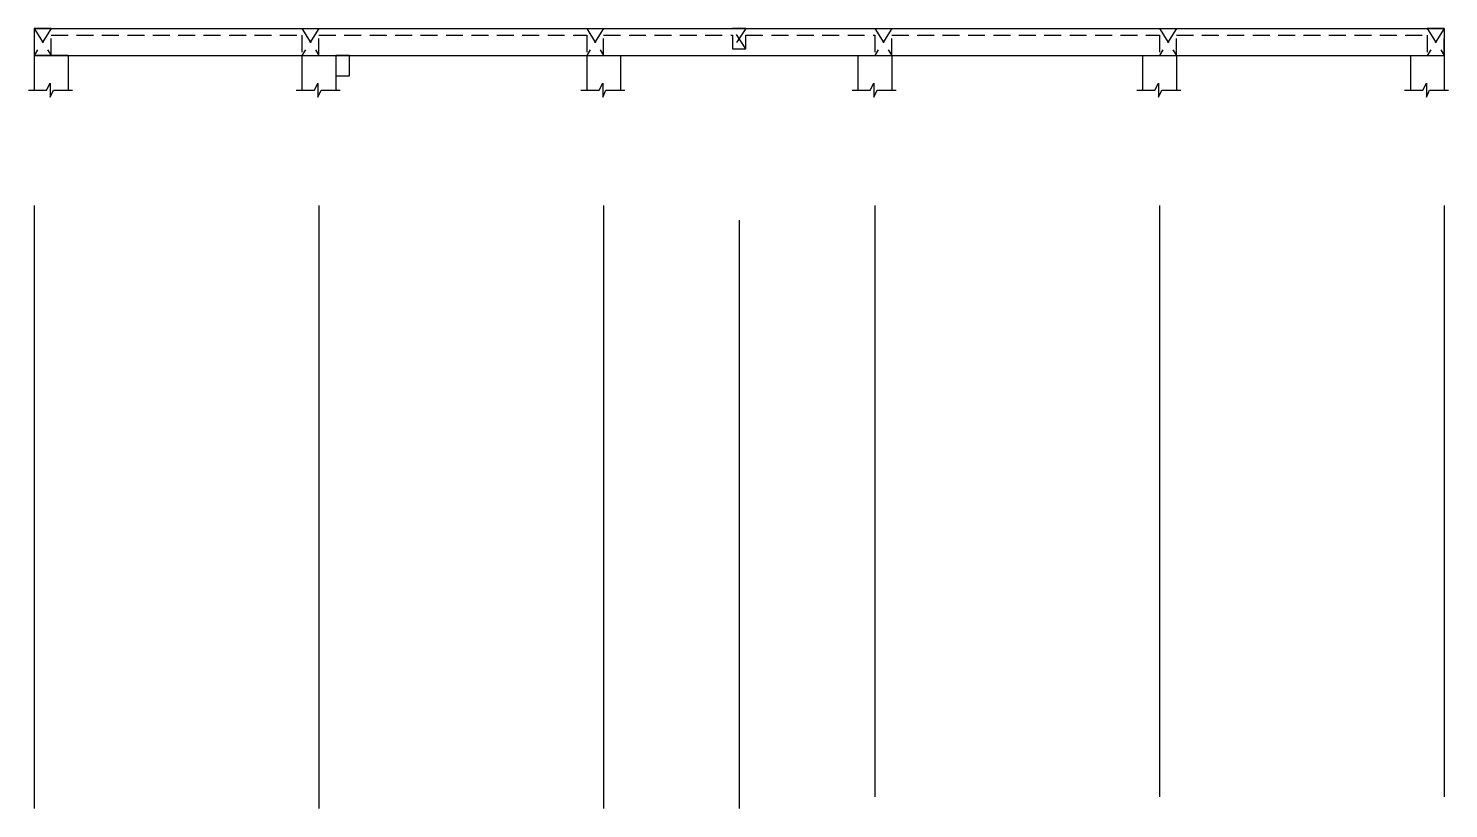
# Model space of a CAD drawing. Extents: x -317 to 4260, y -2056 to 757.
# Drawn here: x 1292.1 to 1501.5, y -828.8 to -713.6 of the extents above; entities that cross this region are included whole.
import ezdxf

# ---------------------------------------------------------------- set-up
doc = ezdxf.new("R2010")
doc.units = 0
doc.header["$MEASUREMENT"] = 0
doc.linetypes.add('CENTER2', pattern=[1.125, 0.75, -0.125, 0.125, -0.125])
doc.linetypes.add('HIDDEN', pattern=[0.375, 0.25, -0.125])
doc.layers.add('DUT', color=7, linetype='CENTER2')
doc.layers.add('TUONG', color=7, linetype='CONTINUOUS')

msp = doc.modelspace()

# ---------------------------------------------------------------- linework, layer by layer
at = {"layer": 'DUT', "linetype": 'HIDDEN', "ltscale": 10}
for p, q in [((1292.903, -713.649), (1295.403, -717.649)), ((1295.403, -713.649), (1292.903, -717.649)), ((1332.403, -713.649), (1334.903, -717.649)), ((1334.903, -713.649), (1332.403, -717.649)), ((1376.903, -713.649), (1374.403, -717.649)), ((1374.403, -713.649), (1376.903, -717.649)), ((1397.903, -716.649), (1395.903, -713.649)), ((1397.903, -713.649), (1395.903, -716.649)), ((1416.903, -713.649), (1419.403, -717.649)), ((1419.403, -713.649), (1416.903, -717.649)), ((1458.903, -713.649), (1461.403, -717.649)), ((1461.403, -713.649), (1458.903, -717.649)), ((1498.403, -713.649), (1500.903, -717.649)), ((1500.903, -713.649), (1498.403, -717.649))]:
    msp.add_line(p, q, dxfattribs=at)
msp.add_lwpolyline([(1295.403, -713.649), (1292.903, -713.649), (1292.903, -717.649), (1295.403, -717.649), (1295.403, -714.649), (1332.403, -714.649), (1332.403, -717.649), (1334.903, -717.649), (1334.903, -714.649), (1374.403, -714.649), (1374.403, -717.649), (1376.903, -717.649), (1376.903, -714.649), (1395.903, -714.649), (1395.903, -716.649), (1397.903, -716.649), (1397.903, -714.649), (1416.903, -714.649), (1416.903, -717.649), (1419.403, -717.649), (1419.403, -714.649), (1458.903, -714.649), (1458.903, -717.649), (1461.403, -717.649), (1461.403, -714.649), (1498.403, -714.649), (1498.403, -717.649), (1500.903, -717.649), (1500.903, -713.649), (1498.403, -713.649)], dxfattribs=at)
at = {"layer": 'TUONG'}
for p, q in [((1292.903, -713.649), (1500.903, -713.649)), ((1292.903, -713.649), (1292.903, -722.761)), ((1500.903, -713.649), (1500.903, -722.761)), ((1292.903, -717.649), (1500.903, -717.649)), ((1297.903, -717.649), (1292.903, -717.649)), ((1297.903, -717.649), (1297.903, -722.761)), ((1332.403, -717.649), (1332.403, -722.761)), ((1337.403, -717.649), (1337.403, -722.761)), ((1374.403, -717.649), (1374.403, -722.761)), ((1379.403, -717.649), (1379.403, -722.761)), ((1414.403, -717.649), (1414.403, -722.761)), ((1419.403, -717.649), (1419.403, -722.761)), ((1456.403, -717.649), (1456.403, -722.761)), ((1461.403, -717.649), (1461.403, -722.761)), ((1495.903, -717.649), (1495.903, -722.761)), ((1292.903, -739.783), (1292.903, -828.77)), ((1334.903, -739.783), (1334.903, -828.77)), ((1376.903, -739.783), (1376.903, -828.77)), ((1416.903, -739.783), (1416.903, -827.037)), ((1458.903, -739.783), (1458.903, -827.037)), ((1500.903, -739.783), (1500.903, -827.037)), ((1396.903, -741.954), (1396.903, -828.77))]:
    msp.add_line(p, q, dxfattribs=at)
for points in [[(1397.903, -713.649), (1395.903, -713.649)], [(1292.051, -722.761), (1294.734, -722.761), (1295.266, -721.744), (1295.266, -723.777), (1295.752, -722.761), (1298.545, -722.761)], [(1331.551, -722.761), (1334.234, -722.761), (1334.766, -721.744), (1334.766, -723.777), (1335.252, -722.761), (1338.045, -722.761)], [(1373.551, -722.761), (1376.234, -722.761), (1376.766, -721.744), (1376.766, -723.777), (1377.252, -722.761), (1380.045, -722.761)], [(1413.551, -722.761), (1416.234, -722.761), (1416.766, -721.744), (1416.766, -723.777), (1417.252, -722.761), (1420.045, -722.761)], [(1455.551, -722.761), (1458.234, -722.761), (1458.766, -721.744), (1458.766, -723.777), (1459.252, -722.761), (1462.045, -722.761)], [(1495.051, -722.761), (1497.734, -722.761), (1498.266, -721.744), (1498.266, -723.777), (1498.752, -722.761), (1501.545, -722.761)]]:
    msp.add_lwpolyline(points, dxfattribs=at)
msp.add_lwpolyline([(1337.403, -720.649), (1339.403, -720.649), (1339.403, -717.649), (1337.403, -717.649)], close=True, dxfattribs=at)

doc.saveas('drawing.dxf')
